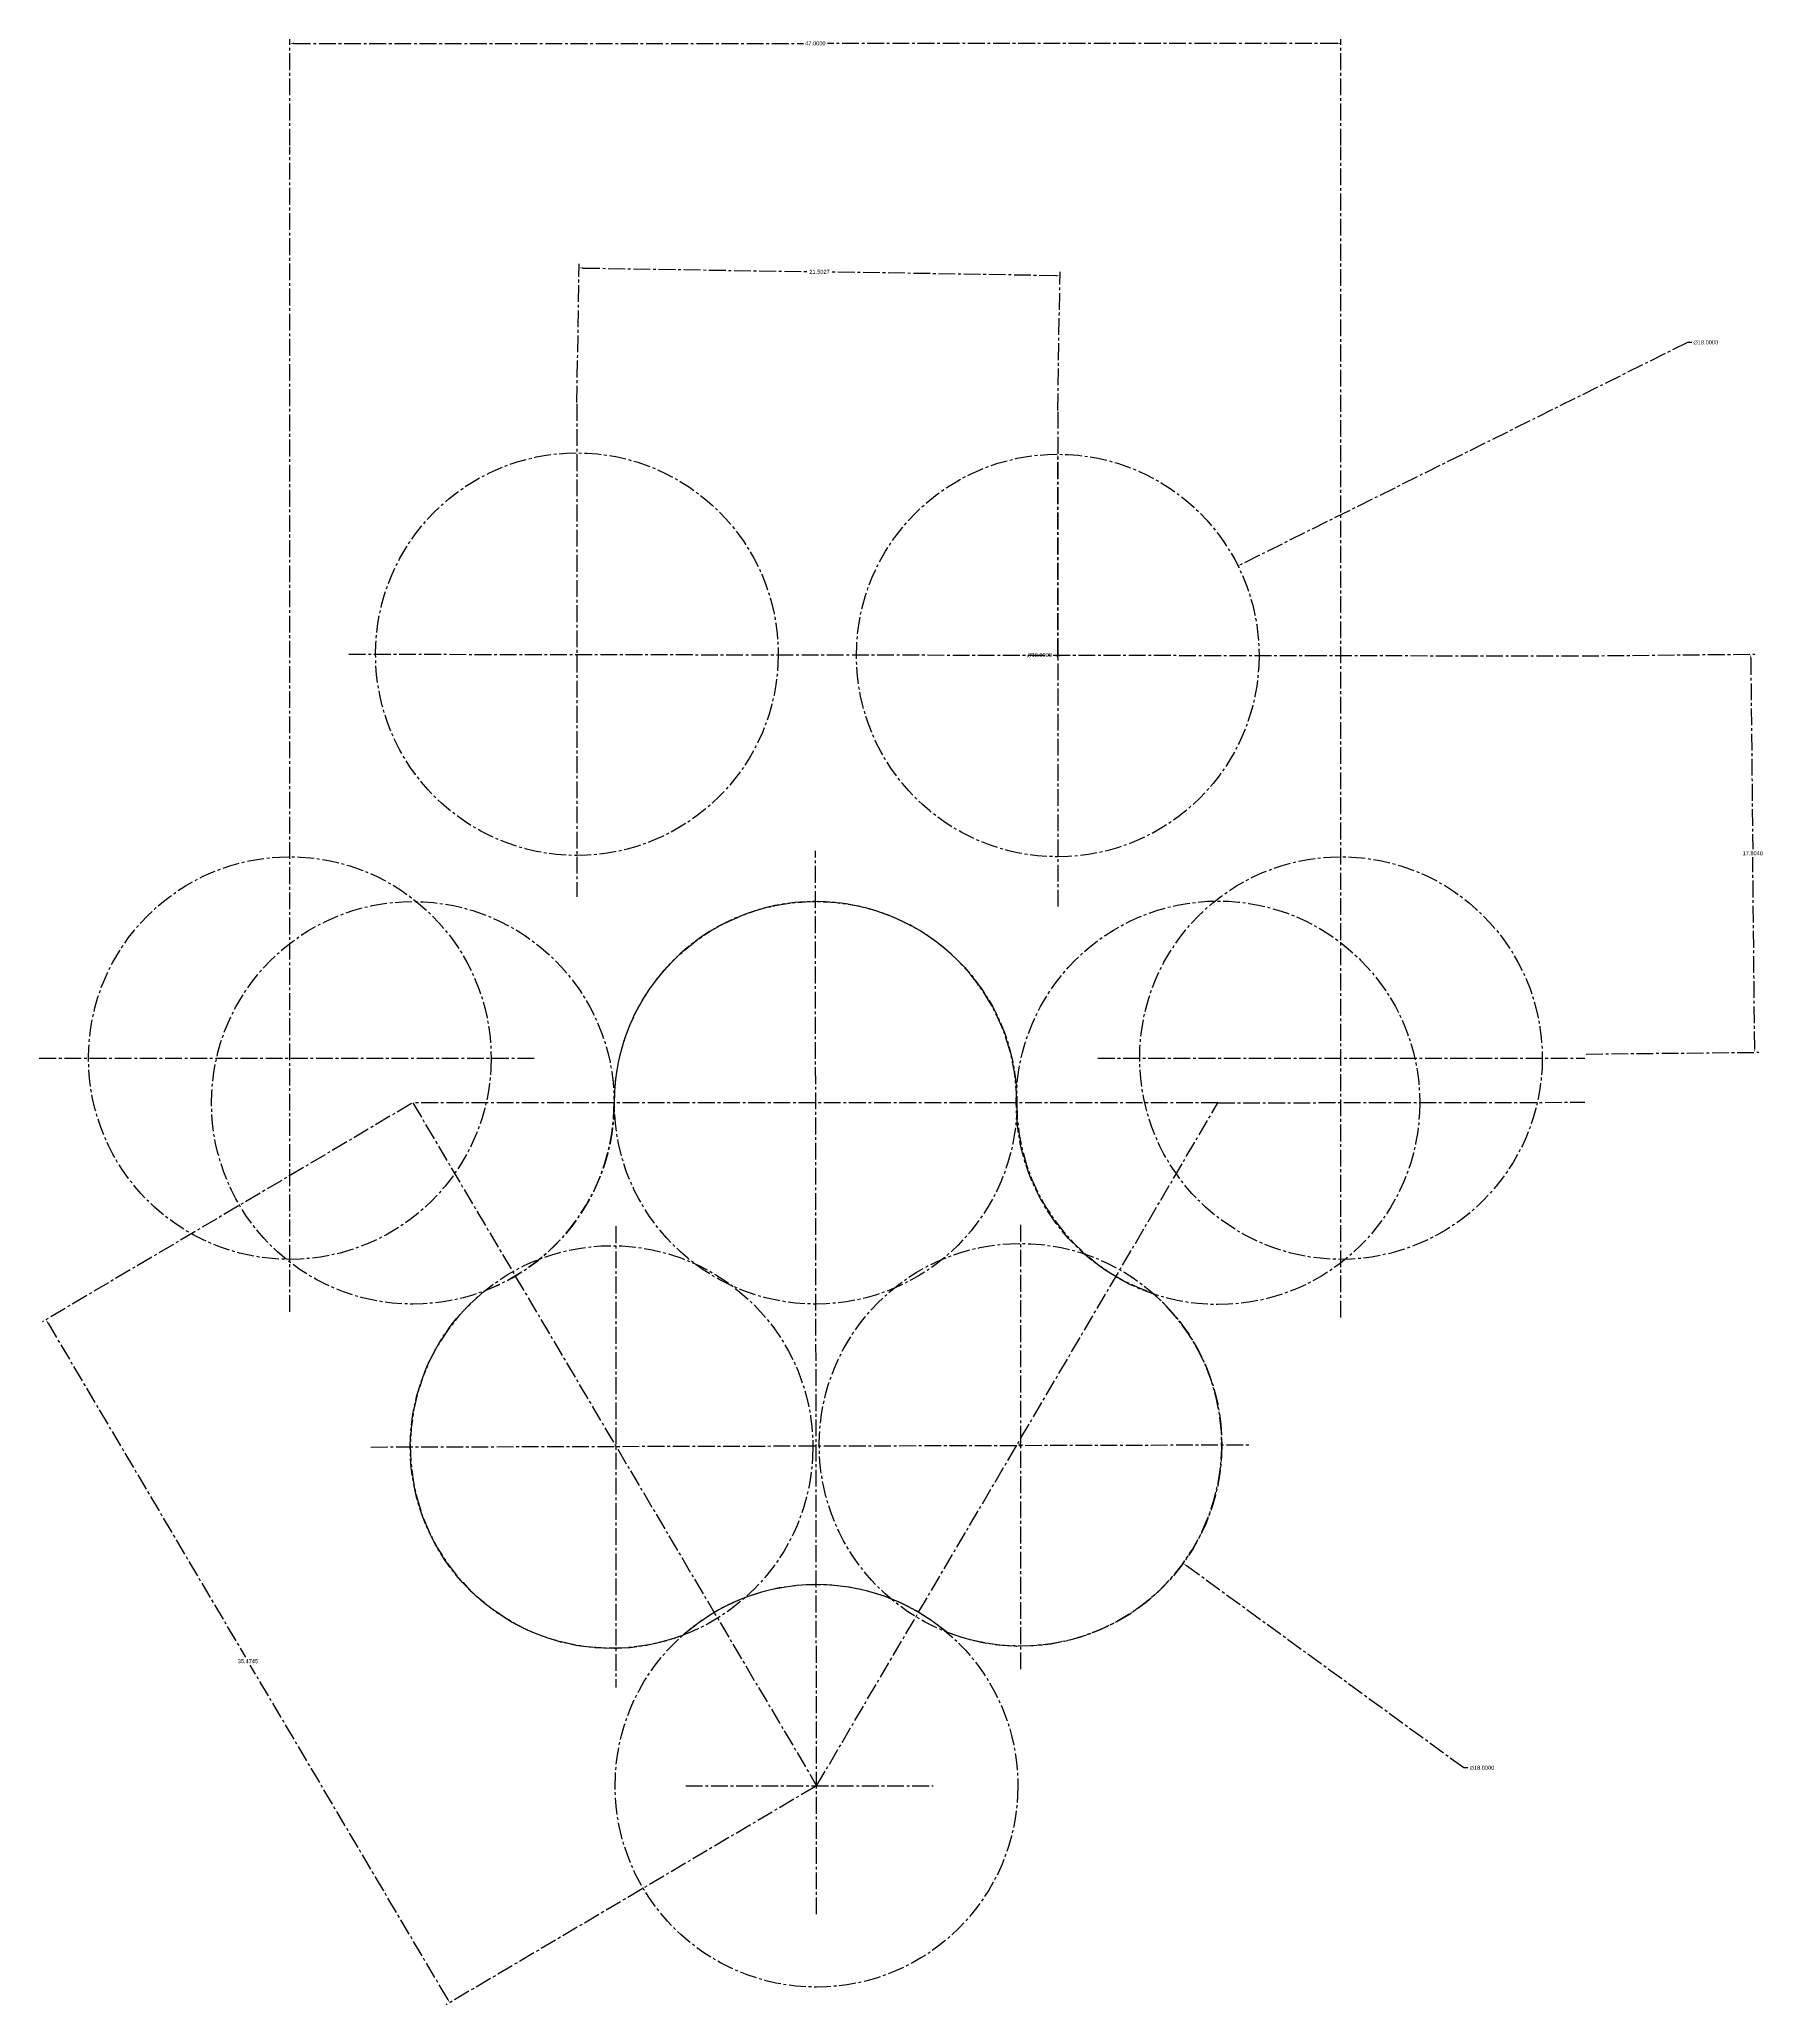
# Model space of a CAD drawing. Header units: inches. Extents: x 212 to 507, y 75 to 211.
# Drawn here: x 429.8 to 506.9, y 106.6 to 194.5 of the extents above; entities that cross this region are included whole.
import ezdxf

# ---------------------------------------------------------------- set-up
doc = ezdxf.new("R2010")
doc.units = ezdxf.units.IN
doc.header["$MEASUREMENT"] = 0
doc.linetypes.add('CENTER2', pattern=[1.125, 0.75, -0.125, 0.125, -0.125])
doc.layers.get('0').update_dxf_attribs({"linetype": 'CENTER2'})
doc.styles.get("Standard").update_dxf_attribs({"font": 'Arial.ttf'})
doc.dimstyles.get("Standard").update_dxf_attribs({"dimtxt": 0.18, "dimasz": 0.18, "dimexe": 0.18, "dimexo": 0.0625, "dimgap": 0.09, "dimtad": 0, "dimtih": 1, "dimtoh": 1, "dimdec": 4, "dimzin": 0, "dimdsep": 46, "dimtxsty": 'Standard', "dimcen": 0.09, "dimadec": 0, "dimazin": 0, "dimtfac": 1, "dimtdec": 4, "dimtofl": 0, "dimtmove": 0, "dimatfit": 3, "dimfxl": 1, "dimtolj": 1, "dimtzin": 0, "dimarcsym": 0})

# ---------------------------------------------------------------- blocks, each defined once
blk = doc.blocks.new('*D2')
at = {"color": 0, "lineweight": -2, "transparency": 16777216}
for p, q in [((446.498, 146.888), (429.993, 137.13)), ((430.24, 137.066), (439.068, 122.135)), ((448.112, 106.84), (439.283, 121.771)), ((464.553, 116.353), (448.048, 106.594))]:
    blk.add_line(p, q, dxfattribs=at)
at = {"color": 0, "transparency": 16777216}
for points in [[(430.266, 137.082), (430.214, 137.051), (430.148, 137.221)], [(448.138, 106.856), (448.086, 106.825), (448.203, 106.685)]]:
    blk.add_solid(points, dxfattribs=at)
at = {"layer": 'Defpoints', "color": 0, "transparency": 16777216}
for p in [(446.551, 146.92), (464.607, 116.384), (448.203, 106.685)]:
    blk.add_point(p, dxfattribs=at)
at = {"color": 0, "transparency": 16777216, "insert": (439.176, 121.953), "char_height": 0.18, "attachment_point": 5}
blk.add_mtext('\\A1;35.4745', dxfattribs=at)
blk = doc.blocks.new('*D7')
at = {"color": 0, "lineweight": -2, "transparency": 16777216}
for p, q in [((498.837, 166.904), (506.553, 166.982)), ((506.374, 166.8), (506.461, 158.261)), ((506.551, 149.357), (506.464, 157.897)), ((499.017, 149.101), (506.733, 149.179))]:
    blk.add_line(p, q, dxfattribs=at)
at = {"color": 0, "transparency": 16777216}
for points in [[(506.404, 166.801), (506.344, 166.8), (506.373, 166.98)], [(506.581, 149.357), (506.521, 149.357), (506.553, 149.177)]]:
    blk.add_solid(points, dxfattribs=at)
at = {"layer": 'Defpoints', "color": 0}
for p in [(498.775, 166.903), (498.955, 149.1), (506.553, 149.177)]:
    blk.add_point(p, dxfattribs=at)
at = {"color": 0, "transparency": 16777216, "insert": (506.463, 158.079), "char_height": 0.18, "attachment_point": 5}
blk.add_mtext('\\A1;17.8040', dxfattribs=at)
blk = doc.blocks.new('*D8')
at = {"color": 0, "lineweight": -2, "transparency": 16777216}
for p, q in [((453.888, 178.23), (453.989, 184.43)), ((454.166, 184.247), (464.201, 184.084)), ((475.306, 183.903), (465.271, 184.066)), ((475.388, 177.88), (475.489, 184.08))]:
    blk.add_line(p, q, dxfattribs=at)
at = {"color": 0, "transparency": 16777216}
for points in [[(454.166, 184.277), (454.165, 184.217), (453.986, 184.25)], [(475.306, 183.933), (475.305, 183.873), (475.486, 183.9)]]:
    blk.add_solid(points, dxfattribs=at)
at = {"layer": 'Defpoints', "color": 0}
for p in [(475.486, 183.9), (453.887, 178.167), (475.387, 177.817)]:
    blk.add_point(p, dxfattribs=at)
at = {"color": 0, "transparency": 16777216, "insert": (464.736, 184.075), "char_height": 0.18, "attachment_point": 5}
blk.add_mtext('\\A1;21.5027', dxfattribs=at)
blk = doc.blocks.new('*D9')
at = {"color": 0, "lineweight": -2, "transparency": 16777216}
for p, q in [((441.051, 189.722), (441.051, 194.473)), ((441.231, 194.293), (464.015, 194.293)), ((487.871, 194.293), (465.088, 194.293)), ((488.051, 189.722), (488.051, 194.473))]:
    blk.add_line(p, q, dxfattribs=at)
at = {"color": 0, "transparency": 16777216}
for points in [[(441.231, 194.323), (441.231, 194.263), (441.051, 194.293)], [(487.871, 194.323), (487.871, 194.263), (488.051, 194.293)]]:
    blk.add_solid(points, dxfattribs=at)
at = {"layer": 'Defpoints', "color": 0}
for p in [(488.051, 194.293), (441.051, 189.66), (488.051, 189.66)]:
    blk.add_point(p, dxfattribs=at)
at = {"color": 0, "transparency": 16777216, "insert": (464.551, 194.293), "char_height": 0.18, "attachment_point": 5}
blk.add_mtext('\\A1;47.0000', dxfattribs=at)
blk = doc.blocks.new('*D10')
at = {"color": 0, "lineweight": -2, "transparency": 16777216}
for p, q in [((475.387, 166.936), (475.387, 175.74)), ((475.207, 166.936), (475.387, 166.936))]:
    blk.add_line(p, q, dxfattribs=at)
at = {"color": 0, "transparency": 16777216}
blk.add_solid([(475.357, 175.74), (475.417, 175.74), (475.387, 175.92)], dxfattribs=at)
at = {"layer": 'Defpoints', "color": 0}
for p in [(475.387, 175.92), (475.387, 157.92)]:
    blk.add_point(p, dxfattribs=at)
at = {"color": 0, "transparency": 16777216, "insert": (474.575, 166.936), "char_height": 0.18, "attachment_point": 5}
blk.add_mtext('\\A1;∅18.0000', dxfattribs=at)
blk = doc.blocks.new('*D11')
at = {"color": 0, "lineweight": -2, "transparency": 16777216}
for p, q in [((503.552, 180.919), (483.607, 171.006)), ((503.732, 180.919), (503.552, 180.919)), ((475.387, 166.83), (475.387, 167.01)), ((475.297, 166.92), (475.477, 166.92))]:
    blk.add_line(p, q, dxfattribs=at)
at = {"color": 0, "transparency": 16777216}
blk.add_solid([(483.594, 171.033), (483.621, 170.979), (483.446, 170.926)], dxfattribs=at)
at = {"layer": 'Defpoints', "color": 0}
for p in [(483.446, 170.926), (467.327, 162.914)]:
    blk.add_point(p, dxfattribs=at)
at = {"color": 0, "transparency": 16777216, "insert": (504.363, 180.919), "char_height": 0.18, "attachment_point": 5}
blk.add_mtext('\\A1;∅18.0000', dxfattribs=at)
blk = doc.blocks.new('*D12')
at = {"color": 0, "lineweight": -2, "transparency": 16777216}
for p, q in [((473.633, 131.63), (473.813, 131.63)), ((473.723, 131.54), (473.723, 131.72)), ((493.546, 117.181), (481.142, 126.222)), ((493.726, 117.181), (493.546, 117.181))]:
    blk.add_line(p, q, dxfattribs=at)
at = {"color": 0, "transparency": 16777216}
blk.add_solid([(481.159, 126.246), (481.124, 126.198), (480.996, 126.328)], dxfattribs=at)
at = {"layer": 'Defpoints', "color": 0}
for p in [(466.451, 136.931), (480.996, 126.328)]:
    blk.add_point(p, dxfattribs=at)
at = {"color": 0, "transparency": 16777216, "insert": (494.357, 117.181), "char_height": 0.18, "attachment_point": 5}
blk.add_mtext('\\A1;∅18.0000', dxfattribs=at)

msp = doc.modelspace()

# ---------------------------------------------------------------- linework, layer by layer
for p, q in [((441.05141, 137.57503), (441.05141, 189.65999)), ((488.05141, 137.32178), (488.05141, 189.65999)), ((453.88682, 178.16706), (453.88682, 156.12464)), ((475.38665, 177.81718), (475.38665, 155.68729)), ((443.6888, 166.97954), (486.66659, 166.92013)), ((486.66659, 166.92013), (498.77485, 166.90339)), ((464.60673, 110.63514), (464.55141, 158.1829)), ((429.84961, 148.92031), (452.07846, 148.92031)), ((477.1867, 148.92031), (498.95485, 148.92031)), ((446.55141, 146.92031), (464.60673, 116.38432)), ((482.55141, 146.92031), (446.55141, 146.92031)), ((464.60673, 116.38432), (482.55141, 146.92031)), ((482.55141, 146.92031), (498.95485, 146.94341)), ((455.63516, 141.39935), (455.63516, 120.77831)), ((473.7234, 141.47145), (473.7234, 121.49933)), ((444.67603, 131.52951), (483.98762, 131.62974)), ((458.75864, 116.38432), (469.81547, 116.38432))]:
    msp.add_line(p, q)
for centre, radius in [((453.88682, 166.97954), 9), ((475.38665, 166.92013), 9), ((441.05141, 148.92031), 9), ((488.05141, 148.92031), 9), ((446.55141, 146.92031), 9), ((464.56452, 146.92031), 8.99999), ((482.55141, 146.92031), 9.02138), ((473.7234, 131.62974), 9), ((455.43729, 131.52951), 9), ((464.60004, 116.38432), 9.00432)]:
    msp.add_circle(centre, radius)
for centre, start, end in [((464.55141, 146.92031), 0, 180), ((446.55141, 146.92031), 290.866102, 0), ((482.55141, 146.92031), 180, 251.219126), ((455.43729, 131.52951), 129.133898, 290.7990416), ((473.7234, 131.62974), 248.4219209, 48.780874), ((464.60673, 116.38432), 49.8197619, 131.5853771)]:
    msp.add_arc(centre, 9, start, end)

# ---------------------------------------------------------------- dimensions: what is measured, and where the dimension line sits
for p1, p2, distance, picture, middle in [((441.05141, 189.65999), (488.05141, 189.65999), 4.63304, '*D9', (464.55141, 194.29303)), ((453.88682, 178.16706), (475.38665, 177.81718), 6.0836, '*D8', (464.73572, 184.07492)), ((498.77485, 166.90339), (498.95485, 149.10031), 7.5982, '*D7', (506.46266, 158.07867)), ((446.55141, 146.92031), (464.60673, 116.38432), -19.05618, '*D2', (439.17577, 121.95337))]:
    dim = msp.add_aligned_dim(p1=p1, p2=p2, distance=distance, dimstyle='Standard')
    dim.commit()
    dim.dimension.update_dxf_attribs({"geometry": picture, "text_midpoint": middle})
for p1, p2, picture, middle in [((467.32724, 162.91439), (483.44606, 170.92587), '*D11', (504.36293, 180.91893)), ((475.38665, 157.92013), (475.38665, 175.92013), '*D10', (474.57549, 166.93572)), ((466.45055, 136.93122), (480.99625, 126.32827), '*D12', (494.35681, 117.18051))]:
    dim = msp.add_diameter_dim_2p(p1=p1, p2=p2, dimstyle='Standard')
    dim.commit()
    dim.dimension.update_dxf_attribs({"geometry": picture, "text_midpoint": middle, "dimtype": 163})

doc.saveas('drawing.dxf')
